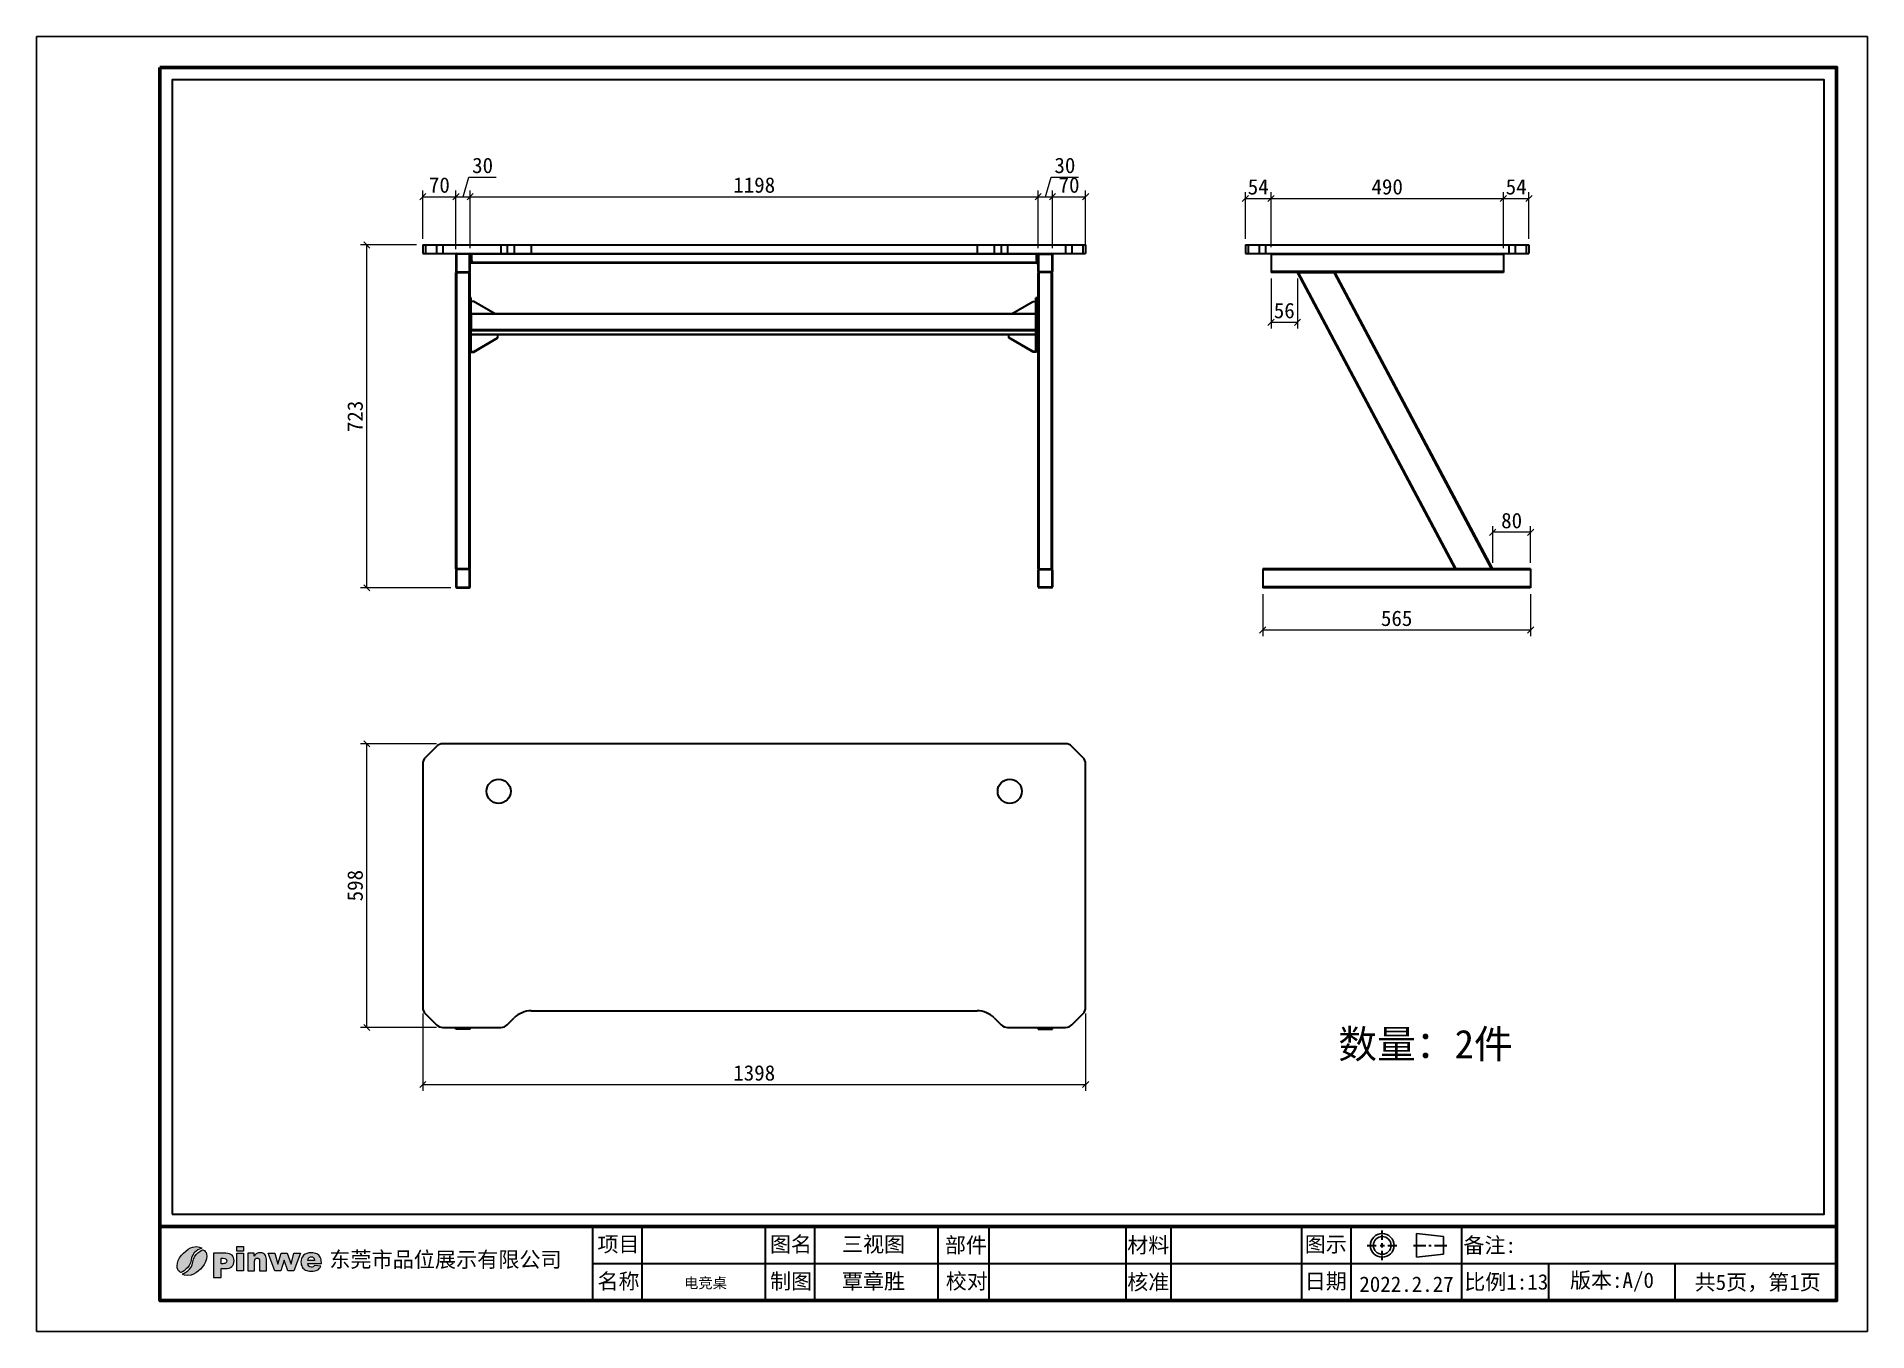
# Model space of a CAD drawing. Header units: inches. Extents: x 21728 to 86065, y -20660 to 1996.
# Drawn here: x 72700 to 76561, y -20660 to -17930 of the extents above; entities that cross this region are included whole.
import ezdxf

# ---------------------------------------------------------------- set-up
doc = ezdxf.new("R2010")
doc.units = ezdxf.units.IN
doc.header["$MEASUREMENT"] = 0
doc.linetypes.add('CENTER2', pattern=[28.575, 19.05, -3.175, 3.175, -3.175])
doc.layers.add('_U+56FE_U+5C42 1', color=7, linetype='Continuous')
doc.layers.add('图框', color=5, linetype='Continuous', lineweight=60)
doc.layers.add('轮廓线', color=7, linetype='Continuous', lineweight=30)
doc.styles.add('ee', font='simfang.ttf')
doc.styles.get("Standard").update_dxf_attribs({"font": 'arial.ttf'})
doc.styles.add('宋体', font='')
doc.styles.add('样式 1', font='')
doc.styles.get('宋体').set_extended_font_data('SimSun')
doc.styles.get('样式 1').set_extended_font_data('SimSun')
doc.dimstyles.new('1-13', dxfattribs={"dimscale": 13, "dimtxt": 2.5, "dimasz": 1, "dimexe": 1, "dimexo": 1, "dimtad": 1, "dimdec": 1, "dimdsep": 46, "dimtxsty": '宋体', "dimblk": 'OBLIQUE', "dimcen": 2.5, "dimclrd": 3, "dimclre": 3, "dimclrt": 256, "dimadec": 0, "dimazin": 0, "dimtfac": 1, "dimtdec": 1, "dimtmove": 1, "dimatfit": 3, "dimfxl": 0, "dimlwd": 9, "dimlwe": 9, "dimarcsym": 0})

msp = doc.modelspace()

# ---------------------------------------------------------------- texts
at = {"color": 7, "lineweight": 15, "insert": (75445.28, -20007.83), "char_height": 60, "width": 627.26, "attachment_point": 4, "style": 'ee'}
msp.add_mtext('\\P数量：2件', dxfattribs=at)
at = {"insert": (73317.56, -20492.44, 4.19), "char_height": 32.6475, "width": 2159.7973, "attachment_point": 1}
msp.add_mtext('{\\fSimSun|b0|i0|c134|p2;东莞市品位展示有限公司}', dxfattribs=at)
at = {"layer": '轮廓线', "attachment_point": 5, "style": '样式 1'}
for s, insert, char_height, width in [('{\\fSimSun|b1|i0|c134|p2;项目}', (73927.49, -20478.34), 32.5, 243.381), ('{\\fSimSun|b1|i0|c134|p2;图名}', (74291.09, -20478.34), 32.5, 243.381), ('{\\fSimSun|b1|i0|c134|p2;三视图}', (74465.28, -20478.34), 32.5, 243.381), ('{\\fSimSun|b1|i0|c134|p2;部件}', (74660.22, -20480.29), 32.5, 243.381), ('{\\fSimSun|b1|i0|c134|p2;材料}', (75044.67, -20480.18), 32.5, 243.381), ('{\\fSimSun|b1|i0|c134|p2;图示}', (75418.96, -20478.34), 32.5, 243.381), ('{\\fSimSun|b1|i0|c134|p2;备注:}', (75764.81, -20480.4), 32.5, 243.381), ('{\\fSimSun|b1|i0|c134|p2;名称}', (73927.42, -20556.34), 32.5, 243.381), ('{\\fSimSun|b1|i0|c134|p2;制图}', (74291.42, -20556.34), 32.5, 243.381), ('{\\fSimSun|b1|i0|c134|p2;覃章胜}', (74465.28, -20556.34), 32.5, 243.381), ('{\\fSimSun|b1|i0|c134|p2;校对}', (74662.07, -20556.34), 32.5, 243.381), ('{\\fSimSun|b1|i0|c134|p2;核准}', (75044.67, -20558.18), 32.5, 243.381), ('{\\fSimSun|b1|i0|c134|p2;日期}', (75418.96, -20556.34), 32.5, 243.381), ('{\\fSimSun|b1|i0|c134|p2;比例1:13}', (75799.66, -20557.79), 32.5, 220.1581), ('{\\fSimSun|b1|i0|c134|p2;版本:A/0}', (76022.56, -20556.34), 32.5, 266.0746), ('{\\fSimSun|b1|i0|c134|p2;共5页，第1页}', (76329.92, -20559.04), 32.5, 373.8129), ('{\\fSimSun|b1|i0|c134|p2;电竞桌}', (74110.88, -20559.54), 22.1, 287.4783), ('{\\fSimSun|b1|i0|c134|p2;2022.2.27}', (75589.22, -20561.06), 32.5, 234)]:
    msp.add_mtext(s, dxfattribs=dict(at, insert=insert, char_height=char_height, width=width))

# ---------------------------------------------------------------- blocks, each defined once
blk = doc.blocks.new('_Oblique')
at = {"color": 0, "linetype": 'ByBlock', "lineweight": -2}
blk.add_line((-0.5, -0.5), (0.5, 0.5), dxfattribs=at)
blk = doc.blocks.new('*D312')
at = {"color": 3, "lineweight": 9, "transparency": 16777216}
for p, q in [((73514.6, -19990.2), (73514.6, -20152.9)), ((74912.6, -19990.2), (74912.6, -20152.9)), ((73514.6, -20139.9), (74912.6, -20139.9))]:
    blk.add_line(p, q, dxfattribs=at)
at = {"layer": 'Defpoints', "color": 0, "transparency": 16777216}
for p in [(73514.6, -19977.2), (74912.6, -19977.2), (74912.6, -20139.9)]:
    blk.add_point(p, dxfattribs=at)
at = {"color": 3, "lineweight": 9, "transparency": 16777216, "xscale": 13, "yscale": 13, "zscale": 13, "rotation": 180}
blk.add_blockref('_Oblique', (73514.6, -20139.9), dxfattribs=at)
at = {"color": 3, "lineweight": 9, "transparency": 16777216, "xscale": 13, "yscale": 13, "zscale": 13}
blk.add_blockref('_Oblique', (74912.6, -20139.9), dxfattribs=at)
at = {"transparency": 16777216, "insert": (74213.6, -20115.6), "char_height": 32.5, "attachment_point": 5, "style": '宋体'}
blk.add_mtext('1398', dxfattribs=at)
blk = doc.blocks.new('*D313')
at = {"color": 3, "lineweight": 9, "transparency": 16777216}
for p, q in [((73543.8, -19421.5), (73383.5, -19421.5)), ((73396.5, -20019.5), (73396.5, -19421.5)), ((73543.8, -20019.5), (73383.5, -20019.5))]:
    blk.add_line(p, q, dxfattribs=at)
at = {"layer": 'Defpoints', "color": 0, "transparency": 16777216}
for p in [(73396.5, -19421.5), (73556.8, -19421.5), (73556.8, -20019.5)]:
    blk.add_point(p, dxfattribs=at)
at = {"color": 3, "lineweight": 9, "transparency": 16777216, "xscale": 13, "yscale": 13, "zscale": 13}
for p, rotation in [((73396.5, -19421.5), 90), ((73396.5, -20019.5), 270)]:
    blk.add_blockref('_Oblique', p, dxfattribs=dict(at, rotation=rotation))
at = {"transparency": 16777216, "insert": (73372.1, -19720.5), "char_height": 32.5, "attachment_point": 5, "rotation": 90, "style": '宋体'}
blk.add_mtext('598', dxfattribs=at)
blk = doc.blocks.new('*D314')
at = {"color": 3, "lineweight": 9, "transparency": 16777216}
for p, q in [((73501.6, -18369.7), (73383.5, -18369.7)), ((73396.5, -19092.7), (73396.5, -18369.7)), ((73573.6, -19092.7), (73383.5, -19092.7))]:
    blk.add_line(p, q, dxfattribs=at)
at = {"layer": 'Defpoints', "color": 0, "transparency": 16777216}
for p in [(73396.5, -18369.7), (73514.6, -18369.7), (73586.6, -19092.7)]:
    blk.add_point(p, dxfattribs=at)
at = {"color": 3, "lineweight": 9, "transparency": 16777216, "xscale": 13, "yscale": 13, "zscale": 13}
for p, rotation in [((73396.5, -18369.7), 90), ((73396.5, -19092.7), 270)]:
    blk.add_blockref('_Oblique', p, dxfattribs=dict(at, rotation=rotation))
at = {"transparency": 16777216, "insert": (73372.1, -18731.2), "char_height": 32.5, "attachment_point": 5, "rotation": 90, "style": '宋体'}
blk.add_mtext('723', dxfattribs=at)
blk = doc.blocks.new('*D315')
at = {"color": 3, "lineweight": 9, "transparency": 16777216}
for p, q in [((75303.5, -18440.6), (75303.5, -18545.6)), ((75359.5, -18440.6), (75359.5, -18545.6)), ((75303.5, -18532.6), (75359.5, -18532.6))]:
    blk.add_line(p, q, dxfattribs=at)
at = {"layer": 'Defpoints', "color": 0, "transparency": 16777216}
for p in [(75303.5, -18427.6), (75359.5, -18427.6), (75359.5, -18532.6)]:
    blk.add_point(p, dxfattribs=at)
at = {"color": 3, "lineweight": 9, "transparency": 16777216, "xscale": 13, "yscale": 13, "zscale": 13, "rotation": 180}
blk.add_blockref('_Oblique', (75303.5, -18532.6), dxfattribs=at)
at = {"color": 3, "lineweight": 9, "transparency": 16777216, "xscale": 13, "yscale": 13, "zscale": 13}
blk.add_blockref('_Oblique', (75359.5, -18532.6), dxfattribs=at)
at = {"transparency": 16777216, "insert": (75331.5, -18508.2), "char_height": 32.5, "attachment_point": 5, "style": '宋体'}
blk.add_mtext('56', dxfattribs=at)
blk = doc.blocks.new('*D316')
at = {"color": 3, "lineweight": 9, "transparency": 16777216}
for p, q in [((75771, -19039.7), (75771, -18962.4)), ((75851, -18975.4), (75771, -18975.4)), ((75851, -19039.7), (75851, -18962.4))]:
    blk.add_line(p, q, dxfattribs=at)
at = {"layer": 'Defpoints', "color": 0, "transparency": 16777216}
for p in [(75771, -18975.4), (75771, -19052.7), (75851, -19052.7)]:
    blk.add_point(p, dxfattribs=at)
at = {"color": 3, "lineweight": 9, "transparency": 16777216, "xscale": 13, "yscale": 13, "zscale": 13, "rotation": 180}
blk.add_blockref('_Oblique', (75771, -18975.4), dxfattribs=at)
at = {"color": 3, "lineweight": 9, "transparency": 16777216, "xscale": 13, "yscale": 13, "zscale": 13}
blk.add_blockref('_Oblique', (75851, -18975.4), dxfattribs=at)
at = {"transparency": 16777216, "insert": (75811, -18951), "char_height": 32.5, "attachment_point": 5, "style": '宋体'}
blk.add_mtext('80', dxfattribs=at)
blk = doc.blocks.new('*D317')
at = {"color": 3, "lineweight": 9, "transparency": 16777216}
for p, q in [((75286, -19105.7), (75286, -19194.4)), ((75851, -19105.7), (75851, -19194.4)), ((75286, -19181.4), (75851, -19181.4))]:
    blk.add_line(p, q, dxfattribs=at)
at = {"layer": 'Defpoints', "color": 0, "transparency": 16777216}
for p in [(75286, -19092.7), (75851, -19092.7), (75851, -19181.4)]:
    blk.add_point(p, dxfattribs=at)
at = {"color": 3, "lineweight": 9, "transparency": 16777216, "xscale": 13, "yscale": 13, "zscale": 13, "rotation": 180}
blk.add_blockref('_Oblique', (75286, -19181.4), dxfattribs=at)
at = {"color": 3, "lineweight": 9, "transparency": 16777216, "xscale": 13, "yscale": 13, "zscale": 13}
blk.add_blockref('_Oblique', (75851, -19181.4), dxfattribs=at)
at = {"transparency": 16777216, "insert": (75568.5, -19157), "char_height": 32.5, "attachment_point": 5, "style": '宋体'}
blk.add_mtext('565', dxfattribs=at)
blk = doc.blocks.new('*D318')
at = {"color": 3, "lineweight": 9, "transparency": 16777216}
for p, q in [((75249.5, -18356.6), (75249.5, -18258.6)), ((75303.5, -18374.6), (75303.5, -18258.6)), ((75249.5, -18271.6), (75303.5, -18271.6))]:
    blk.add_line(p, q, dxfattribs=at)
at = {"layer": 'Defpoints', "color": 0, "transparency": 16777216}
for p in [(75303.5, -18271.6), (75249.5, -18369.6), (75303.5, -18387.6)]:
    blk.add_point(p, dxfattribs=at)
at = {"color": 3, "lineweight": 9, "transparency": 16777216, "xscale": 13, "yscale": 13, "zscale": 13, "rotation": 180}
blk.add_blockref('_Oblique', (75249.5, -18271.6), dxfattribs=at)
at = {"color": 3, "lineweight": 9, "transparency": 16777216, "xscale": 13, "yscale": 13, "zscale": 13}
blk.add_blockref('_Oblique', (75303.5, -18271.6), dxfattribs=at)
at = {"transparency": 16777216, "insert": (75276.5, -18247.2), "char_height": 32.5, "attachment_point": 5, "style": '宋体'}
blk.add_mtext('54', dxfattribs=at)
blk = doc.blocks.new('*D323')
at = {"color": 3, "lineweight": 9, "transparency": 16777216}
for p, q in [((75303.5, -18374.6), (75303.5, -18258.6)), ((75793.5, -18376.6), (75793.5, -18258.6)), ((75303.5, -18271.6), (75793.5, -18271.6))]:
    blk.add_line(p, q, dxfattribs=at)
at = {"layer": 'Defpoints', "color": 0, "transparency": 16777216}
for p in [(75793.5, -18271.6), (75303.5, -18387.6), (75793.5, -18389.6)]:
    blk.add_point(p, dxfattribs=at)
at = {"color": 3, "lineweight": 9, "transparency": 16777216, "xscale": 13, "yscale": 13, "zscale": 13, "rotation": 180}
blk.add_blockref('_Oblique', (75303.5, -18271.6), dxfattribs=at)
at = {"color": 3, "lineweight": 9, "transparency": 16777216, "xscale": 13, "yscale": 13, "zscale": 13}
blk.add_blockref('_Oblique', (75793.5, -18271.6), dxfattribs=at)
at = {"transparency": 16777216, "insert": (75548.5, -18247.2), "char_height": 32.5, "attachment_point": 5, "style": '宋体'}
blk.add_mtext('490', dxfattribs=at)
blk = doc.blocks.new('*D324')
at = {"color": 3, "lineweight": 9, "transparency": 16777216}
for p, q in [((75793.5, -18376.6), (75793.5, -18258.6)), ((75847.5, -18356.6), (75847.5, -18258.6)), ((75793.5, -18271.6), (75847.5, -18271.6))]:
    blk.add_line(p, q, dxfattribs=at)
at = {"layer": 'Defpoints', "color": 0, "transparency": 16777216}
for p in [(75847.5, -18271.6), (75847.5, -18369.6), (75793.5, -18389.6)]:
    blk.add_point(p, dxfattribs=at)
at = {"color": 3, "lineweight": 9, "transparency": 16777216, "xscale": 13, "yscale": 13, "zscale": 13, "rotation": 180}
blk.add_blockref('_Oblique', (75793.5, -18271.6), dxfattribs=at)
at = {"color": 3, "lineweight": 9, "transparency": 16777216, "xscale": 13, "yscale": 13, "zscale": 13}
blk.add_blockref('_Oblique', (75847.5, -18271.6), dxfattribs=at)
at = {"transparency": 16777216, "insert": (75820.5, -18247.2), "char_height": 32.5, "attachment_point": 5, "style": '宋体'}
blk.add_mtext('54', dxfattribs=at)
blk = doc.blocks.new('*D325')
at = {"color": 3, "lineweight": 9, "transparency": 16777216}
for p, q in [((73514.6, -18356.7), (73514.6, -18254.9)), ((73584.6, -18378.8), (73584.6, -18254.9)), ((73514.6, -18267.9), (73584.6, -18267.9))]:
    blk.add_line(p, q, dxfattribs=at)
at = {"layer": 'Defpoints', "color": 0, "transparency": 16777216}
for p in [(73584.6, -18267.9), (73514.6, -18369.7), (73584.6, -18391.8)]:
    blk.add_point(p, dxfattribs=at)
at = {"color": 3, "lineweight": 9, "transparency": 16777216, "xscale": 13, "yscale": 13, "zscale": 13, "rotation": 180}
blk.add_blockref('_Oblique', (73514.6, -18267.9), dxfattribs=at)
at = {"color": 3, "lineweight": 9, "transparency": 16777216, "xscale": 13, "yscale": 13, "zscale": 13}
blk.add_blockref('_Oblique', (73584.6, -18267.9), dxfattribs=at)
at = {"transparency": 16777216, "insert": (73549.6, -18243.5), "char_height": 32.5, "attachment_point": 5, "style": '宋体'}
blk.add_mtext('70', dxfattribs=at)
blk = doc.blocks.new('*D319')
at = {"color": 3, "lineweight": 9, "transparency": 16777216}
for p, q in [((73584.6, -18378.8), (73584.6, -18254.9)), ((73599.6, -18267.9), (73612, -18226.5)), ((73612, -18226.5), (73669.6, -18226.5)), ((73614.6, -18376.7), (73614.6, -18254.9)), ((73584.6, -18267.9), (73614.6, -18267.9))]:
    blk.add_line(p, q, dxfattribs=at)
at = {"layer": 'Defpoints', "color": 0, "transparency": 16777216}
for p in [(73614.6, -18267.9), (73584.6, -18391.8), (73614.6, -18389.7)]:
    blk.add_point(p, dxfattribs=at)
at = {"color": 3, "lineweight": 9, "transparency": 16777216, "xscale": 13, "yscale": 13, "zscale": 13, "rotation": 180}
blk.add_blockref('_Oblique', (73584.6, -18267.9), dxfattribs=at)
at = {"color": 3, "lineweight": 9, "transparency": 16777216, "xscale": 13, "yscale": 13, "zscale": 13}
blk.add_blockref('_Oblique', (73614.6, -18267.9), dxfattribs=at)
at = {"transparency": 16777216, "insert": (73640.8, -18202.1), "char_height": 32.5, "attachment_point": 5, "style": '宋体'}
blk.add_mtext('30', dxfattribs=at)
blk = doc.blocks.new('*D320')
at = {"color": 3, "lineweight": 9, "transparency": 16777216}
for p, q in [((73614.6, -18376.7), (73614.6, -18254.9)), ((74812.6, -18376.5), (74812.6, -18254.9)), ((73614.6, -18267.9), (74812.6, -18267.9))]:
    blk.add_line(p, q, dxfattribs=at)
at = {"layer": 'Defpoints', "color": 0, "transparency": 16777216}
for p in [(74812.6, -18267.9), (73614.6, -18389.7), (74812.6, -18389.5)]:
    blk.add_point(p, dxfattribs=at)
at = {"color": 3, "lineweight": 9, "transparency": 16777216, "xscale": 13, "yscale": 13, "zscale": 13, "rotation": 180}
blk.add_blockref('_Oblique', (73614.6, -18267.9), dxfattribs=at)
at = {"color": 3, "lineweight": 9, "transparency": 16777216, "xscale": 13, "yscale": 13, "zscale": 13}
blk.add_blockref('_Oblique', (74812.6, -18267.9), dxfattribs=at)
at = {"transparency": 16777216, "insert": (74213.6, -18243.5), "char_height": 32.5, "attachment_point": 5, "style": '宋体'}
blk.add_mtext('1198', dxfattribs=at)
blk = doc.blocks.new('*D321')
at = {"color": 3, "lineweight": 9, "transparency": 16777216}
for p, q in [((74812.6, -18376.5), (74812.6, -18254.9)), ((74827.6, -18267.9), (74840, -18226.5)), ((74840, -18226.5), (74897.6, -18226.5)), ((74842.6, -18376.7), (74842.6, -18254.9)), ((74812.6, -18267.9), (74842.6, -18267.9))]:
    blk.add_line(p, q, dxfattribs=at)
at = {"layer": 'Defpoints', "color": 0, "transparency": 16777216}
for p in [(74842.6, -18267.9), (74812.6, -18389.5), (74842.6, -18389.7)]:
    blk.add_point(p, dxfattribs=at)
at = {"color": 3, "lineweight": 9, "transparency": 16777216, "xscale": 13, "yscale": 13, "zscale": 13, "rotation": 180}
blk.add_blockref('_Oblique', (74812.6, -18267.9), dxfattribs=at)
at = {"color": 3, "lineweight": 9, "transparency": 16777216, "xscale": 13, "yscale": 13, "zscale": 13}
blk.add_blockref('_Oblique', (74842.6, -18267.9), dxfattribs=at)
at = {"transparency": 16777216, "insert": (74868.8, -18202.1), "char_height": 32.5, "attachment_point": 5, "style": '宋体'}
blk.add_mtext('30', dxfattribs=at)
blk = doc.blocks.new('*D322')
at = {"color": 3, "lineweight": 9, "transparency": 16777216}
for p, q in [((74842.6, -18376.7), (74842.6, -18254.9)), ((74912.6, -18374.7), (74912.6, -18254.9)), ((74842.6, -18267.9), (74912.6, -18267.9))]:
    blk.add_line(p, q, dxfattribs=at)
at = {"layer": 'Defpoints', "color": 0, "transparency": 16777216}
for p in [(74912.6, -18267.9), (74842.6, -18389.7), (74912.6, -18387.7)]:
    blk.add_point(p, dxfattribs=at)
at = {"color": 3, "lineweight": 9, "transparency": 16777216, "xscale": 13, "yscale": 13, "zscale": 13, "rotation": 180}
blk.add_blockref('_Oblique', (74842.6, -18267.9), dxfattribs=at)
at = {"color": 3, "lineweight": 9, "transparency": 16777216, "xscale": 13, "yscale": 13, "zscale": 13}
blk.add_blockref('_Oblique', (74912.6, -18267.9), dxfattribs=at)
at = {"transparency": 16777216, "insert": (74877.6, -18243.5), "char_height": 32.5, "attachment_point": 5, "style": '宋体'}
blk.add_mtext('70', dxfattribs=at)

# ---------------------------------------------------------------- dimensions: what is measured, and where the dimension line sits
at = {"color": 1}
for base, p1, p2, picture, middle in [((73614.56, -18267.9), (73584.56, -18391.81), (73614.56, -18389.7), '*D319', (73620.11, -18202.09)), ((74842.56, -18267.9), (74812.56, -18389.54), (74842.56, -18389.7), '*D321', (74848.12, -18202.09)), ((73584.56, -18267.9), (73514.56, -18369.7), (73584.56, -18391.81), '*D325', (73549.56, -18243.52)), ((74812.56, -18267.9), (73614.56, -18389.7), (74812.56, -18389.54), '*D320', (74213.56, -18243.52)), ((74912.56, -18267.9), (74842.56, -18389.7), (74912.56, -18387.7), '*D322', (74877.56, -18243.52)), ((75793.53, -18271.59), (75303.53, -18387.6), (75793.53, -18389.6), '*D323', (75548.53, -18247.22)), ((75771, -18975.38), (75851, -19052.71), (75771, -19052.71), '*D316', (75811, -18951)), ((75851, -19181.39), (75286, -19092.71), (75851, -19092.71), '*D317', (75568.5, -19157.01)), ((74912.56, -20139.93), (73514.56, -19977.18), (74912.56, -19977.18), '*D312', (74213.56, -20115.55))]:
    dim = msp.add_linear_dim(base=base, p1=p1, p2=p2, dimstyle='1-13', dxfattribs=at)
    dim.commit()
    dim.dimension.update_dxf_attribs({"geometry": picture, "text_midpoint": middle})
for base, p1, p2, picture, middle in [((75303.53, -18271.59), (75249.53, -18369.6), (75303.53, -18387.6), '*D318', (75276.53, -18271.59)), ((75847.53, -18271.59), (75793.53, -18389.6), (75847.53, -18369.6), '*D324', (75820.53, -18271.59)), ((75359.53, -18532.56), (75303.53, -18427.6), (75359.53, -18427.6), '*D315', (75331.53, -18532.56))]:
    dim = msp.add_linear_dim(base=base, p1=p1, p2=p2, dimstyle='1-13', dxfattribs=at)
    dim.commit()
    dim.dimension.update_dxf_attribs({"geometry": picture, "text_midpoint": middle, "dimtype": 160})
for base, p1, p2, picture, middle in [((73396.45, -18369.7), (73586.56, -19092.71), (73514.56, -18369.7), '*D314', (73372.08, -18731.21)), ((73396.45, -19421.46), (73556.84, -20019.46), (73556.84, -19421.46), '*D313', (73372.08, -19720.46))]:
    dim = msp.add_linear_dim(base=base, p1=p1, p2=p2, angle=90, dimstyle='1-13', dxfattribs=at)
    dim.commit()
    dim.dimension.update_dxf_attribs({"geometry": picture, "text_midpoint": middle})

# ---------------------------------------------------------------- hatches: boundary and pattern name
h = msp.add_hatch(color=256)
h.dxf.hatch_style = 1
edge = h.paths.add_edge_path()
edge.add_spline(control_points=[(73300.75, -20517.55), (73300.75, -20517.55), (73272.19, -20517.55), (73272.19, -20517.55), (73272.45, -20519.83), (73273.06, -20521.53), (73274.05, -20522.65), (73275.42, -20524.26), (73277.23, -20525.06), (73279.44, -20525.06), (73280.85, -20525.06), (73282.19, -20524.72), (73283.44, -20524.02), (73284.21, -20523.58), (73285.05, -20522.81), (73285.93, -20521.7), (73285.93, -20521.7), (73299.96, -20522.99), (73299.96, -20522.99), (73297.81, -20526.71), (73295.22, -20529.39), (73292.19, -20531), (73289.16, -20532.62), (73284.81, -20533.43), (73279.15, -20533.43), (73274.22, -20533.43), (73270.35, -20532.74), (73267.53, -20531.35), (73264.71, -20529.96), (73262.38, -20527.76), (73260.52, -20524.74), (73258.67, -20521.71), (73257.74, -20518.16), (73257.74, -20514.08), (73257.74, -20508.27), (73259.6, -20503.56), (73263.32, -20499.97), (73267.03, -20496.38), (73272.17, -20494.58), (73278.72, -20494.58), (73284.04, -20494.58), (73288.22, -20495.39), (73291.3, -20497), (73294.38, -20498.61), (73296.73, -20500.93), (73298.34, -20504), (73299.95, -20507.05), (73300.75, -20511.03), (73300.75, -20515.94), (73300.75, -20515.94), (73300.75, -20517.55), (73300.75, -20517.55)], knot_values=[0, 0, 0, 0, 1, 1, 1, 2, 2, 2, 3, 3, 3, 4, 4, 4, 5, 5, 5, 6, 6, 6, 7, 7, 7, 8, 8, 8, 9, 9, 9, 10, 10, 10, 11, 11, 11, 12, 12, 12, 13, 13, 13, 14, 14, 14, 15, 15, 15, 16, 16, 16, 17, 17, 17, 17], degree=3, periodic=0)
edge = h.paths.add_edge_path(flags=16)
edge.add_spline(control_points=[(73286.29, -20510.75), (73286.02, -20507.98), (73285.26, -20506), (73284.06, -20504.81), (73282.85, -20503.62), (73281.28, -20503.02), (73279.31, -20503.02), (73277.05, -20503.02), (73275.23, -20503.93), (73273.87, -20505.73), (73273.02, -20506.85), (73272.47, -20508.52), (73272.23, -20510.75), (73272.23, -20510.75), (73286.29, -20510.75), (73286.29, -20510.75)], knot_values=[0, 0, 0, 0, 1, 1, 1, 2, 2, 2, 3, 3, 3, 4, 4, 4, 5, 5, 5, 5], degree=3, periodic=0)
h.paths.add_polyline_path([(73188.88, -20495.43), (73202.63, -20495.43), (73208.6, -20518.75), (73216.19, -20495.43), (73228.93, -20495.43), (73236.78, -20518.79), (73242.76, -20495.43), (73256.43, -20495.43), (73242.78, -20532.58), (73230.13, -20532.58), (73222.62, -20510.22), (73215.35, -20532.58), (73202.64, -20532.58)])
edge = h.paths.add_edge_path()
edge.add_spline(control_points=[(73145.54, -20495.43), (73145.54, -20495.43), (73158.8, -20495.43), (73158.8, -20495.43), (73158.8, -20495.43), (73158.8, -20501.48), (73158.8, -20501.48), (73160.78, -20499), (73162.78, -20497.24), (73164.8, -20496.17), (73166.83, -20495.11), (73169.29, -20494.58), (73172.2, -20494.58), (73176.13, -20494.58), (73179.2, -20495.74), (73181.43, -20498.09), (73183.65, -20500.43), (73184.76, -20504.06), (73184.76, -20508.96), (73184.76, -20508.96), (73184.76, -20532.58), (73184.76, -20532.58), (73184.76, -20532.58), (73170.44, -20532.58), (73170.44, -20532.58), (73170.44, -20532.58), (73170.44, -20512.14), (73170.44, -20512.14), (73170.44, -20509.81), (73170.01, -20508.16), (73169.16, -20507.19), (73168.3, -20506.23), (73167.09, -20505.74), (73165.54, -20505.74), (73163.84, -20505.74), (73162.44, -20506.4), (73161.38, -20507.7), (73160.32, -20509.01), (73159.78, -20511.34), (73159.78, -20514.73), (73159.78, -20514.73), (73159.78, -20532.58), (73159.78, -20532.58), (73159.78, -20532.58), (73145.54, -20532.58), (73145.54, -20532.58), (73145.54, -20532.58), (73145.54, -20495.43), (73145.54, -20495.43)], knot_values=[0, 0, 0, 0, 1, 1, 1, 2, 2, 2, 3, 3, 3, 4, 4, 4, 5, 5, 5, 6, 6, 6, 7, 7, 7, 8, 8, 8, 9, 9, 9, 10, 10, 10, 11, 11, 11, 12, 12, 12, 13, 13, 13, 14, 14, 14, 15, 15, 15, 16, 16, 16, 16], degree=3, periodic=0)
h.paths.add_polyline_path([(73122.46, -20481.34), (73136.7, -20481.34), (73136.7, -20491), (73122.46, -20491)])
h.paths.add_polyline_path([(73122.46, -20495.43), (73136.7, -20495.43), (73136.7, -20532.58), (73122.46, -20532.58)])
edge = h.paths.add_edge_path()
edge.add_spline(control_points=[(73073.26, -20495.69), (73073.26, -20495.69), (73099.6, -20495.69), (73099.6, -20495.69), (73105.33, -20495.69), (73109.63, -20497.05), (73112.49, -20499.78), (73115.34, -20502.51), (73116.77, -20506.4), (73116.77, -20511.44), (73116.77, -20516.62), (73115.21, -20520.68), (73112.1, -20523.59), (73108.98, -20526.51), (73104.22, -20527.96), (73097.83, -20527.96), (73097.83, -20527.96), (73089.15, -20527.96), (73089.15, -20527.96), (73089.15, -20527.96), (73089.15, -20546.93), (73089.15, -20546.93), (73089.15, -20546.93), (73073.26, -20546.93), (73073.26, -20546.93), (73073.26, -20546.93), (73073.26, -20495.69), (73073.26, -20495.69)], knot_values=[0, 0, 0, 0, 1, 1, 1, 2, 2, 2, 3, 3, 3, 4, 4, 4, 5, 5, 5, 6, 6, 6, 7, 7, 7, 8, 8, 8, 9, 9, 9, 9], degree=3, periodic=0)
edge = h.paths.add_edge_path(flags=16)
edge.add_spline(control_points=[(73089.15, -20517.59), (73089.15, -20517.59), (73093.05, -20517.59), (73093.05, -20517.59), (73096.13, -20517.59), (73098.29, -20517.05), (73099.53, -20515.99), (73100.77, -20514.93), (73101.39, -20513.57), (73101.39, -20511.91), (73101.39, -20510.3), (73100.85, -20508.94), (73099.76, -20507.82), (73098.69, -20506.7), (73096.66, -20506.14), (73093.68, -20506.14), (73093.68, -20506.14), (73089.15, -20506.14), (73089.15, -20506.14), (73089.15, -20506.14), (73089.15, -20517.59), (73089.15, -20517.59)], knot_values=[0, 0, 0, 0, 1, 1, 1, 2, 2, 2, 3, 3, 3, 4, 4, 4, 5, 5, 5, 6, 6, 6, 7, 7, 7, 7], degree=3, periodic=0)
edge = h.paths.add_edge_path()
edge.add_spline(control_points=[(73006.98, -20539.23), (73006.98, -20539.23), (73014.04, -20545.31), (73026.19, -20541.66), (73038.33, -20538.02), (73055.13, -20523.39), (73058.55, -20507.49), (73061.97, -20491.59), (73050.59, -20488.12), (73050.59, -20488.12), (73050.59, -20488.12), (73030.71, -20497.39), (73029.72, -20514.06), (73028.73, -20530.73), (73010.07, -20539.01), (73006.98, -20539.23)], knot_values=[0, 0, 0, 0, 1, 1, 1, 2, 2, 2, 3, 3, 3, 4, 4, 4, 5, 5, 5, 5], degree=3, periodic=0)
edge = h.paths.add_edge_path()
edge.add_spline(control_points=[(73048.6, -20485.09), (73048.6, -20485.09), (73041.53, -20479.02), (73029.39, -20482.66), (73017.25, -20486.3), (73000.45, -20500.93), (72997.03, -20516.83), (72993.6, -20532.73), (73004.99, -20536.2), (73004.99, -20536.2), (73004.99, -20536.2), (73024.86, -20526.93), (73025.86, -20510.26), (73026.85, -20493.59), (73045.51, -20485.31), (73048.6, -20485.09)], knot_values=[0, 0, 0, 0, 1, 1, 1, 2, 2, 2, 3, 3, 3, 4, 4, 4, 5, 5, 5, 5], degree=3, periodic=0)

# ---------------------------------------------------------------- linework, layer by layer
at = {"color": 7, "linetype": 'Continuous', "lineweight": 35}
for p, q in [((73514.56, -18369.7), (73514.56, -18387.7)), ((73514.56, -18369.7), (73520.12, -18369.7)), ((73520.12, -18369.7), (73520.12, -18387.7)), ((73520.12, -18369.7), (73543.41, -18369.7)), ((73543.41, -18369.7), (73543.41, -18387.7)), ((73543.41, -18369.7), (73556.84, -18369.7)), ((73556.84, -18369.7), (73556.84, -18387.7)), ((73556.84, -18369.7), (73679.41, -18369.7)), ((73679.41, -18369.7), (73679.41, -18387.7)), ((73679.41, -18369.7), (73692.85, -18369.7)), ((73692.85, -18369.7), (73692.85, -18387.7)), ((73692.85, -18369.7), (73707.35, -18369.7)), ((73707.35, -18369.7), (73707.35, -18387.7)), ((73707.35, -18369.7), (73743.41, -18369.7)), ((73743.41, -18369.7), (73743.41, -18387.7)), ((73743.41, -18369.7), (74683.7, -18369.7)), ((74683.7, -18369.7), (74683.7, -18387.7)), ((74683.7, -18369.7), (74719.77, -18369.7)), ((74719.77, -18369.7), (74719.77, -18387.7)), ((74719.77, -18369.7), (74734.26, -18369.7)), ((74734.26, -18369.7), (74734.26, -18387.7)), ((74734.26, -18369.7), (74747.7, -18369.7)), ((74747.7, -18369.7), (74747.7, -18387.7)), ((74747.7, -18369.7), (74870.27, -18369.7)), ((74870.27, -18369.7), (74870.27, -18387.7)), ((74870.27, -18369.7), (74883.71, -18369.7)), ((74883.71, -18369.7), (74883.71, -18387.7)), ((74883.71, -18369.7), (74906.99, -18369.7)), ((74906.99, -18369.7), (74906.99, -18387.7)), ((74906.99, -18369.7), (74912.56, -18369.7)), ((74912.56, -18369.7), (74912.56, -18387.7)), ((75249.53, -18369.6), (75249.53, -18387.6)), ((75249.53, -18369.6), (75255.09, -18369.6)), ((75255.09, -18369.6), (75255.09, -18387.6)), ((75255.09, -18369.6), (75278.38, -18369.6)), ((75278.38, -18369.6), (75278.38, -18387.6)), ((75278.38, -18369.6), (75291.81, -18369.6)), ((75291.81, -18369.6), (75291.81, -18387.6)), ((75291.81, -18369.6), (75805.25, -18369.6)), ((75805.25, -18369.6), (75805.25, -18387.6)), ((75805.25, -18369.6), (75818.68, -18369.6)), ((75818.68, -18369.6), (75818.68, -18387.6)), ((75818.68, -18369.6), (75841.96, -18369.6)), ((75841.96, -18369.6), (75841.96, -18387.6)), ((75841.96, -18369.6), (75847.53, -18369.6)), ((75847.53, -18369.6), (75847.53, -18387.6)), ((73514.56, -18387.7), (73520.12, -18387.7)), ((73520.12, -18387.7), (73543.41, -18387.7)), ((73543.41, -18387.7), (73556.84, -18387.7)), ((73556.84, -18387.7), (73679.41, -18387.7)), ((73584.56, -18389.7), (73584.56, -18425.7)), ((73585.76, -18389.7), (73585.76, -18425.7)), ((73612.56, -18388.9), (73586.56, -18388.9)), ((73613.36, -18425.7), (73613.36, -18389.7)), ((73614.56, -18425.7), (73614.56, -18389.7)), ((73616.06, -18402.7), (73616.06, -18387.7)), ((73616.06, -18402.7), (73618.06, -18402.7)), ((73616.06, -18407.7), (73616.06, -18402.7)), ((73618.06, -18407.7), (73616.06, -18407.7)), ((73618.06, -18402.7), (73618.06, -18387.7)), ((74809.06, -18389.1), (73618.06, -18389.1)), ((73618.06, -18402.7), (73618.06, -18407.7)), ((74809.06, -18406.3), (73618.06, -18406.3)), ((74809.06, -18407.7), (73618.06, -18407.7)), ((73679.41, -18387.7), (73692.85, -18387.7)), ((73692.85, -18387.7), (73707.35, -18387.7)), ((73707.35, -18387.7), (73743.41, -18387.7)), ((73743.41, -18387.7), (74683.7, -18387.7)), ((74683.7, -18387.7), (74719.77, -18387.7)), ((74719.77, -18387.7), (74734.26, -18387.7)), ((74734.26, -18387.7), (74747.7, -18387.7)), ((74747.7, -18387.7), (74870.27, -18387.7)), ((74809.06, -18402.7), (74809.06, -18387.7)), ((74809.06, -18402.7), (74809.06, -18407.7)), ((74811.06, -18402.7), (74809.06, -18402.7)), ((74809.06, -18407.7), (74811.06, -18407.7)), ((74811.06, -18402.7), (74811.06, -18387.7)), ((74811.06, -18407.7), (74811.06, -18402.7)), ((74812.56, -18425.7), (74812.56, -18389.7)), ((74813.76, -18425.7), (74813.76, -18389.7)), ((74814.56, -18388.9), (74840.56, -18388.9)), ((74841.36, -18389.7), (74841.36, -18425.7)), ((74842.56, -18389.7), (74842.56, -18425.7)), ((74870.27, -18387.7), (74883.71, -18387.7)), ((74883.71, -18387.7), (74906.99, -18387.7)), ((74906.99, -18387.7), (74912.56, -18387.7)), ((75249.53, -18387.6), (75255.09, -18387.6)), ((75255.09, -18387.6), (75278.38, -18387.6)), ((75278.38, -18387.6), (75291.81, -18387.6)), ((75291.81, -18387.6), (75805.25, -18387.6)), ((75303.53, -18387.6), (75303.53, -18389.6)), ((75793.53, -18389.6), (75303.53, -18389.6)), ((75303.53, -18389.6), (75303.53, -18425.6)), ((75793.53, -18387.6), (75793.53, -18389.6)), ((75793.53, -18389.6), (75793.53, -18425.6)), ((75805.25, -18387.6), (75818.68, -18387.6)), ((75818.68, -18387.6), (75841.96, -18387.6)), ((75841.96, -18387.6), (75847.53, -18387.6)), ((73584.56, -19052.71), (73584.56, -18427.7)), ((73586.56, -18427.7), (73584.56, -18427.7)), ((73586.56, -18426.5), (73612.56, -18426.5)), ((73586.56, -19052.71), (73586.56, -18427.7)), ((73586.56, -18427.7), (73612.56, -18427.7)), ((73612.56, -19052.71), (73612.56, -18427.7)), ((73614.56, -18427.7), (73612.56, -18427.7)), ((73614.56, -19052.71), (73614.56, -18427.7)), ((74812.56, -18427.7), (74814.56, -18427.7)), ((74812.56, -19052.71), (74812.56, -18427.7)), ((74840.56, -18426.5), (74814.56, -18426.5)), ((74814.56, -19052.71), (74814.56, -18427.7)), ((74840.56, -18427.7), (74814.56, -18427.7)), ((74840.56, -18427.7), (74842.56, -18427.7)), ((74840.56, -19052.71), (74840.56, -18427.7)), ((74842.56, -19052.71), (74842.56, -18427.7)), ((75793.53, -18425.6), (75303.53, -18425.6)), ((75303.53, -18425.6), (75303.53, -18427.6)), ((75359.53, -18427.6), (75303.53, -18427.6)), ((75691.73, -19052.71), (75359.53, -18427.6)), ((75361.79, -18427.6), (75359.53, -18427.6)), ((75694, -19052.71), (75361.79, -18427.6)), ((75361.79, -18427.6), (75436.54, -18427.6)), ((75768.74, -19052.71), (75436.54, -18427.6)), ((75438.8, -18427.6), (75436.54, -18427.6)), ((75771, -19052.71), (75438.8, -18427.6)), ((75793.53, -18427.6), (75438.8, -18427.6)), ((75793.53, -18425.6), (75793.53, -18427.6)), ((73616.56, -18480.81), (73614.56, -18480.81)), ((73616.56, -18483.46), (73614.56, -18483.46)), ((73616.56, -18483.46), (73616.56, -18480.81)), ((73616.56, -18580.59), (73616.56, -18483.46)), ((73622.56, -18488.52), (73616.76, -18488.52)), ((73667.03, -18514.86), (73622.56, -18488.52)), ((74757.08, -18514.86), (74801.56, -18488.52)), ((74801.56, -18488.52), (74807.36, -18488.52)), ((74809.56, -18480.81), (74807.56, -18480.81)), ((74807.56, -18483.46), (74807.56, -18480.81)), ((74807.56, -18483.46), (74809.56, -18483.46)), ((74807.56, -18580.59), (74807.56, -18483.46)), ((74809.56, -18483.46), (74809.56, -18480.81)), ((74809.56, -18580.59), (74809.56, -18483.46)), ((74807.56, -18514.86), (73616.56, -18514.86)), ((74807.56, -18515.6), (73616.56, -18515.6)), ((73616.56, -18515.6), (73616.56, -18548.45)), ((74807.56, -18515.6), (74807.56, -18548.45)), ((74807.56, -18548.45), (73616.56, -18548.45)), ((74807.56, -18550.34), (73616.56, -18550.34)), ((74807.56, -18558.42), (73616.56, -18558.42)), ((73616.56, -18558.58), (74807.56, -18558.58)), ((73622.56, -18594.49), (73673.26, -18564.47)), ((73622.56, -18595.43), (73673.26, -18565.4)), ((73673.26, -18564.47), (73673.26, -18558.58)), ((73673.26, -18565.4), (73673.26, -18564.47)), ((74750.85, -18564.47), (74750.85, -18558.58)), ((74750.85, -18565.4), (74750.85, -18564.47)), ((74801.56, -18594.49), (74750.85, -18564.47)), ((74801.56, -18595.43), (74750.85, -18565.4)), ((73616.56, -18580.59), (73614.56, -18580.59)), ((73616.56, -18587.36), (73614.56, -18587.36)), ((73616.56, -18594.4), (73614.56, -18594.4)), ((73616.56, -18587.36), (73616.56, -18580.59)), ((73616.56, -18594.4), (73616.56, -18587.36)), ((73616.76, -18594.49), (73616.76, -18595.43)), ((73616.76, -18594.49), (73622.56, -18594.49)), ((73616.76, -18595.43), (73622.56, -18595.43)), ((73622.56, -18595.43), (73622.56, -18594.49)), ((74801.56, -18595.43), (74801.56, -18594.49)), ((74807.36, -18594.49), (74801.56, -18594.49)), ((74807.36, -18595.43), (74801.56, -18595.43)), ((74807.36, -18594.49), (74807.36, -18595.43)), ((74807.56, -18580.59), (74809.56, -18580.59)), ((74807.56, -18587.36), (74807.56, -18580.59)), ((74807.56, -18587.36), (74809.56, -18587.36)), ((74807.56, -18594.4), (74807.56, -18587.36)), ((74807.56, -18594.4), (74809.56, -18594.4)), ((74809.56, -18587.36), (74809.56, -18580.59)), ((74809.56, -18594.4), (74809.56, -18587.36)), ((73584.56, -19052.71), (73586.56, -19052.71)), ((73584.56, -19054.71), (73584.56, -19090.71)), ((73585.76, -19054.71), (73585.76, -19090.71)), ((73612.56, -19052.71), (73586.56, -19052.71)), ((73612.56, -19053.91), (73586.56, -19053.91)), ((73612.56, -19052.71), (73614.56, -19052.71)), ((73613.36, -19090.71), (73613.36, -19054.71)), ((73614.56, -19090.71), (73614.56, -19054.71)), ((74814.56, -19052.71), (74812.56, -19052.71)), ((74812.56, -19090.71), (74812.56, -19054.71)), ((74813.76, -19090.71), (74813.76, -19054.71)), ((74814.56, -19052.71), (74840.56, -19052.71)), ((74814.56, -19053.91), (74840.56, -19053.91)), ((74842.56, -19052.71), (74840.56, -19052.71)), ((74841.36, -19054.71), (74841.36, -19090.71)), ((74842.56, -19054.71), (74842.56, -19090.71)), ((75691.73, -19052.71), (75286, -19052.71)), ((75286, -19052.71), (75286, -19054.71)), ((75851, -19054.71), (75286, -19054.71)), ((75286, -19054.71), (75286, -19090.71)), ((75691.73, -19052.71), (75694, -19052.71)), ((75768.74, -19052.71), (75694, -19052.71)), ((75768.74, -19052.71), (75771, -19052.71)), ((75851, -19052.71), (75771, -19052.71)), ((75851, -19052.71), (75851, -19054.71)), ((75851, -19054.71), (75851, -19090.71)), ((73586.56, -19091.51), (73612.56, -19091.51)), ((73586.56, -19092.71), (73612.56, -19092.71)), ((74840.56, -19091.51), (74814.56, -19091.51)), ((74840.56, -19092.71), (74814.56, -19092.71)), ((75851, -19090.71), (75286, -19090.71)), ((75286, -19090.71), (75286, -19092.71)), ((75851, -19092.71), (75286, -19092.71)), ((75851, -19090.71), (75851, -19092.71)), ((73543.41, -19427.03), (73520.12, -19450.31)), ((74870.27, -19421.46), (73556.84, -19421.46)), ((74906.99, -19450.31), (74883.71, -19427.03)), ((73514.56, -19463.75), (73514.56, -19977.18)), ((74912.56, -19977.18), (74912.56, -19463.75)), ((73520.12, -19990.61), (73543.41, -20013.9)), ((73692.85, -20013.9), (73707.35, -19999.4)), ((73743.41, -19984.46), (74683.7, -19984.46)), ((74719.77, -19999.4), (74734.26, -20013.9)), ((74883.71, -20013.9), (74906.99, -19990.61)), ((73556.84, -20019.46), (73679.41, -20019.46)), ((73584.56, -20022.94), (73584.56, -20019.46)), ((73586.56, -20022.94), (73584.56, -20022.94)), ((73612.56, -20022.94), (73586.56, -20022.94)), ((73614.56, -20022.94), (73612.56, -20022.94)), ((73614.56, -20022.94), (73614.56, -20019.46)), ((74747.7, -20019.46), (74870.27, -20019.46)), ((74812.56, -20022.94), (74812.56, -20019.46)), ((74812.56, -20022.94), (74814.56, -20022.94)), ((74814.56, -20022.94), (74840.56, -20022.94)), ((74840.56, -20022.94), (74842.56, -20022.94)), ((74842.56, -20022.94), (74842.56, -20019.46))]:
    msp.add_line(p, q, dxfattribs=at)
at = {"color": 8, "linetype": 'Continuous', "lineweight": 35}
for p, q in [((73616.76, -18514.86), (73616.76, -18488.52)), ((74807.36, -18514.86), (74807.36, -18488.52)), ((73616.76, -18594.49), (73616.76, -18558.58)), ((74807.36, -18594.49), (74807.36, -18558.58)), ((73586.56, -20022.94), (73586.56, -20019.46)), ((73612.56, -20022.94), (73612.56, -20019.46)), ((74814.56, -20022.94), (74814.56, -20019.46)), ((74840.56, -20022.94), (74840.56, -20019.46))]:
    msp.add_line(p, q, dxfattribs=at)
at = {"color": 14, "lineweight": 25}
for p, q in [((75610.27, -20454.07), (75610.27, -20503.99)), ((75667.47, -20460.31), (75610.27, -20454.07)), ((75667.47, -20460.31), (75667.47, -20497.75)), ((75667.47, -20497.75), (75610.27, -20503.99))]:
    msp.add_line(p, q, dxfattribs=at)
at = {"color": 7, "linetype": 'Continuous', "lineweight": 35, "flags": 128}
for points in [[(73616.76, -18488.52), (73616.72, -18488.52), (73616.68, -18488.52), (73616.65, -18488.51), (73616.62, -18488.5), (73616.59, -18488.48), (73616.57, -18488.47), (73616.56, -18488.45), (73616.56, -18488.43)], [(74807.36, -18488.52), (74807.4, -18488.52), (74807.43, -18488.52), (74807.47, -18488.51), (74807.5, -18488.5), (74807.52, -18488.48), (74807.54, -18488.47), (74807.55, -18488.45), (74807.56, -18488.43)], [(73614.56, -18594.4), (73614.6, -18594.6), (73614.72, -18594.79), (73614.93, -18594.97), (73615.2, -18595.13), (73615.53, -18595.25), (73615.91, -18595.35), (73616.33, -18595.41), (73616.76, -18595.43)], [(73616.56, -18594.4), (73616.56, -18594.41), (73616.57, -18594.43), (73616.59, -18594.45), (73616.62, -18594.46), (73616.65, -18594.47), (73616.68, -18594.48), (73616.72, -18594.49), (73616.76, -18594.49)], [(74807.56, -18594.4), (74807.55, -18594.41), (74807.54, -18594.43), (74807.52, -18594.45), (74807.5, -18594.46), (74807.47, -18594.47), (74807.43, -18594.48), (74807.4, -18594.49), (74807.36, -18594.49)], [(74809.56, -18594.4), (74809.51, -18594.6), (74809.39, -18594.79), (74809.19, -18594.97), (74808.91, -18595.13), (74808.58, -18595.25), (74808.2, -18595.35), (74807.79, -18595.41), (74807.36, -18595.43)]]:
    msp.add_lwpolyline(points, dxfattribs=at)
at = {"color": 7, "linetype": 'Continuous', "lineweight": 35}
for centre in [(73674.56, -19521.46), (74752.56, -19521.46)]:
    msp.add_circle(centre, 25.5, dxfattribs=at)
at = {"color": 14, "lineweight": 25}
for radius in [24.96, 18.72]:
    msp.add_circle((75538.03, -20479.03), radius, dxfattribs=at)
at = {"color": 7, "linetype": 'Continuous', "lineweight": 35}
for centre, radius, start, end in [((73586.56, -18389.7), 2, 90, 180), ((73586.56, -18389.7), 0.8, 90, 180), ((73612.56, -18389.7), 2, 0, 90), ((73612.56, -18389.7), 0.8, 0, 90), ((74814.56, -18389.7), 2, 90, 180), ((74814.56, -18389.7), 0.8, 90, 180), ((74840.56, -18389.7), 2, 0, 90), ((74840.56, -18389.7), 0.8, 0, 90), ((73586.56, -18425.7), 2, 180, 270), ((73586.56, -18425.7), 0.8, 180, 270), ((73612.56, -18425.7), 2, 270, 0), ((73612.56, -18425.7), 0.8, 270, 0), ((74814.56, -18425.7), 2, 180, 270), ((74814.56, -18425.7), 0.8, 180, 270), ((74840.56, -18425.7), 2, 270, 0), ((74840.56, -18425.7), 0.8, 270, 0), ((73586.56, -19054.71), 2, 90, 180), ((73586.56, -19054.71), 0.8, 90, 180), ((73612.56, -19054.71), 2, 0, 90), ((73612.56, -19054.71), 0.8, 0, 90), ((74814.56, -19054.71), 2, 90, 180), ((74814.56, -19054.71), 0.8, 90, 180), ((74840.56, -19054.71), 2, 0, 90), ((74840.56, -19054.71), 0.8, 0, 90), ((73586.56, -19090.71), 2, 180, 270), ((73586.56, -19090.71), 0.8, 180, 270), ((73612.56, -19090.71), 2, 270, 0), ((73612.56, -19090.71), 0.8, 270, 0), ((74814.56, -19090.71), 2, 180, 270), ((74814.56, -19090.71), 0.8, 180, 270), ((74840.56, -19090.71), 0.8, 270, 0), ((74840.56, -19090.71), 2, 270, 0), ((73533.56, -19463.75), 19, 135, 180), ((73556.84, -19440.46), 19, 90, 135), ((74870.27, -19440.46), 19, 45, 90), ((74893.56, -19463.75), 19, 0, 45), ((73533.56, -19977.18), 19, 180, 225), ((73743.41, -20035.46), 51, 90, 135), ((74683.7, -20035.46), 51, 45, 90), ((74893.56, -19977.18), 19, 315, 0), ((73556.84, -20000.46), 19, 225, 270), ((73679.41, -20000.46), 19, 270, 315), ((74747.7, -20000.46), 19, 225, 270), ((74870.27, -20000.46), 19, 270, 315)]:
    msp.add_arc(centre, radius, start, end, dxfattribs=at)
at = {"layer": '_U+56FE_U+5C42 1', "lineweight": 0}
for points in [[(73122.46, -20481.34), (73136.7, -20481.34), (73136.7, -20491), (73122.46, -20491), (73122.46, -20481.34)], [(73122.46, -20495.43), (73136.7, -20495.43), (73136.7, -20532.58), (73122.46, -20532.58), (73122.46, -20495.43)], [(73188.88, -20495.43), (73202.63, -20495.43), (73208.6, -20518.75), (73216.19, -20495.43), (73228.93, -20495.43), (73236.78, -20518.79), (73242.76, -20495.43), (73256.43, -20495.43), (73242.78, -20532.58), (73230.13, -20532.58), (73222.62, -20510.22), (73215.35, -20532.58), (73202.64, -20532.58), (73188.88, -20495.43)]]:
    msp.add_lwpolyline(points, dxfattribs=at)
for points, knots in [([(73048.6, -20485.09), (73048.6, -20485.09), (73041.53, -20479.02), (73029.39, -20482.66), (73017.25, -20486.3), (73000.45, -20500.93), (72997.03, -20516.83), (72993.6, -20532.73), (73004.99, -20536.2), (73004.99, -20536.2), (73004.99, -20536.2), (73024.86, -20526.93), (73025.86, -20510.26), (73026.85, -20493.59), (73045.51, -20485.31), (73048.6, -20485.09)], [0, 0, 0, 0, 1, 1, 1, 2, 2, 2, 3, 3, 3, 4, 4, 4, 5, 5, 5, 5]), ([(73006.98, -20539.23), (73006.98, -20539.23), (73014.04, -20545.31), (73026.19, -20541.66), (73038.33, -20538.02), (73055.13, -20523.39), (73058.55, -20507.49), (73061.97, -20491.59), (73050.59, -20488.12), (73050.59, -20488.12), (73050.59, -20488.12), (73030.71, -20497.39), (73029.72, -20514.06), (73028.73, -20530.73), (73010.07, -20539.01), (73006.98, -20539.23)], [0, 0, 0, 0, 1, 1, 1, 2, 2, 2, 3, 3, 3, 4, 4, 4, 5, 5, 5, 5]), ([(73073.26, -20495.69), (73073.26, -20495.69), (73099.6, -20495.69), (73099.6, -20495.69), (73105.33, -20495.69), (73109.63, -20497.05), (73112.49, -20499.78), (73115.34, -20502.51), (73116.77, -20506.4), (73116.77, -20511.44), (73116.77, -20516.62), (73115.21, -20520.68), (73112.1, -20523.59), (73108.98, -20526.51), (73104.22, -20527.96), (73097.83, -20527.96), (73097.83, -20527.96), (73089.15, -20527.96), (73089.15, -20527.96), (73089.15, -20527.96), (73089.15, -20546.93), (73089.15, -20546.93), (73089.15, -20546.93), (73073.26, -20546.93), (73073.26, -20546.93), (73073.26, -20546.93), (73073.26, -20495.69), (73073.26, -20495.69)], [0, 0, 0, 0, 1, 1, 1, 2, 2, 2, 3, 3, 3, 4, 4, 4, 5, 5, 5, 6, 6, 6, 7, 7, 7, 8, 8, 8, 9, 9, 9, 9]), ([(73145.54, -20495.43), (73145.54, -20495.43), (73158.8, -20495.43), (73158.8, -20495.43), (73158.8, -20495.43), (73158.8, -20501.48), (73158.8, -20501.48), (73160.78, -20499), (73162.78, -20497.24), (73164.8, -20496.17), (73166.83, -20495.11), (73169.29, -20494.58), (73172.2, -20494.58), (73176.13, -20494.58), (73179.2, -20495.74), (73181.43, -20498.09), (73183.65, -20500.43), (73184.76, -20504.06), (73184.76, -20508.96), (73184.76, -20508.96), (73184.76, -20532.58), (73184.76, -20532.58), (73184.76, -20532.58), (73170.44, -20532.58), (73170.44, -20532.58), (73170.44, -20532.58), (73170.44, -20512.14), (73170.44, -20512.14), (73170.44, -20509.81), (73170.01, -20508.16), (73169.16, -20507.19), (73168.3, -20506.23), (73167.09, -20505.74), (73165.54, -20505.74), (73163.84, -20505.74), (73162.44, -20506.4), (73161.38, -20507.7), (73160.32, -20509.01), (73159.78, -20511.34), (73159.78, -20514.73), (73159.78, -20514.73), (73159.78, -20532.58), (73159.78, -20532.58), (73159.78, -20532.58), (73145.54, -20532.58), (73145.54, -20532.58), (73145.54, -20532.58), (73145.54, -20495.43), (73145.54, -20495.43)], [0, 0, 0, 0, 1, 1, 1, 2, 2, 2, 3, 3, 3, 4, 4, 4, 5, 5, 5, 6, 6, 6, 7, 7, 7, 8, 8, 8, 9, 9, 9, 10, 10, 10, 11, 11, 11, 12, 12, 12, 13, 13, 13, 14, 14, 14, 15, 15, 15, 16, 16, 16, 16]), ([(73300.75, -20517.55), (73300.75, -20517.55), (73272.19, -20517.55), (73272.19, -20517.55), (73272.45, -20519.83), (73273.06, -20521.53), (73274.05, -20522.65), (73275.42, -20524.26), (73277.23, -20525.06), (73279.44, -20525.06), (73280.85, -20525.06), (73282.19, -20524.72), (73283.44, -20524.02), (73284.21, -20523.58), (73285.05, -20522.81), (73285.93, -20521.7), (73285.93, -20521.7), (73299.96, -20522.99), (73299.96, -20522.99), (73297.81, -20526.71), (73295.22, -20529.39), (73292.19, -20531), (73289.16, -20532.62), (73284.81, -20533.43), (73279.15, -20533.43), (73274.22, -20533.43), (73270.35, -20532.74), (73267.53, -20531.35), (73264.71, -20529.96), (73262.38, -20527.76), (73260.52, -20524.74), (73258.67, -20521.71), (73257.74, -20518.16), (73257.74, -20514.08), (73257.74, -20508.27), (73259.6, -20503.56), (73263.32, -20499.97), (73267.03, -20496.38), (73272.17, -20494.58), (73278.72, -20494.58), (73284.04, -20494.58), (73288.22, -20495.39), (73291.3, -20497), (73294.38, -20498.61), (73296.73, -20500.93), (73298.34, -20504), (73299.95, -20507.05), (73300.75, -20511.03), (73300.75, -20515.94), (73300.75, -20515.94), (73300.75, -20517.55), (73300.75, -20517.55)], [0, 0, 0, 0, 1, 1, 1, 2, 2, 2, 3, 3, 3, 4, 4, 4, 5, 5, 5, 6, 6, 6, 7, 7, 7, 8, 8, 8, 9, 9, 9, 10, 10, 10, 11, 11, 11, 12, 12, 12, 13, 13, 13, 14, 14, 14, 15, 15, 15, 16, 16, 16, 17, 17, 17, 17]), ([(73089.15, -20517.59), (73089.15, -20517.59), (73093.05, -20517.59), (73093.05, -20517.59), (73096.13, -20517.59), (73098.29, -20517.05), (73099.53, -20515.99), (73100.77, -20514.93), (73101.39, -20513.57), (73101.39, -20511.91), (73101.39, -20510.3), (73100.85, -20508.94), (73099.76, -20507.82), (73098.69, -20506.7), (73096.66, -20506.14), (73093.68, -20506.14), (73093.68, -20506.14), (73089.15, -20506.14), (73089.15, -20506.14), (73089.15, -20506.14), (73089.15, -20517.59), (73089.15, -20517.59)], [0, 0, 0, 0, 1, 1, 1, 2, 2, 2, 3, 3, 3, 4, 4, 4, 5, 5, 5, 6, 6, 6, 7, 7, 7, 7]), ([(73286.29, -20510.75), (73286.02, -20507.98), (73285.26, -20506), (73284.06, -20504.81), (73282.85, -20503.62), (73281.28, -20503.02), (73279.31, -20503.02), (73277.05, -20503.02), (73275.23, -20503.93), (73273.87, -20505.73), (73273.02, -20506.85), (73272.47, -20508.52), (73272.23, -20510.75), (73272.23, -20510.75), (73286.29, -20510.75), (73286.29, -20510.75)], [0, 0, 0, 0, 1, 1, 1, 2, 2, 2, 3, 3, 3, 4, 4, 4, 5, 5, 5, 5])]:
    msp.add_open_spline(points, degree=3, knots=knots, dxfattribs=at)
at = {"layer": 'Defpoints'}
msp.add_lwpolyline([(72700.23, -20660.34), (76561.23, -20660.34), (76561.23, -17930.34), (72700.23, -17930.34)], close=True, dxfattribs=at)
at = {"layer": '图框', "color": 32}
msp.add_lwpolyline([(72960.23, -17995.34), (76496.23, -17995.34), (76496.23, -20595.34), (72960.23, -20595.34)], close=True, dxfattribs=at)
msp.add_lwpolyline([(72960.23, -20439.34), (76496.23, -20439.34)], dxfattribs=at)
at = {"layer": '轮廓线'}
for p, q in [((73873.22, -20595.34), (73873.22, -20439.34)), ((73977.22, -20595.34), (73977.22, -20439.34)), ((74237.22, -20595.34), (74237.22, -20439.34)), ((74341.22, -20595.34), (74341.22, -20439.34)), ((74601.22, -20595.34), (74601.22, -20439.34)), ((74709.06, -20595.34), (74709.06, -20439.34)), ((74997.74, -20595.34), (74997.74, -20439.34)), ((75092.76, -20595.34), (75092.76, -20439.34)), ((75368.22, -20595.34), (75368.22, -20439.34)), ((75472.22, -20595.34), (75472.22, -20439.34)), ((75706.22, -20517.34), (75706.22, -20439.34)), ((73873.22, -20517.34), (76496.23, -20517.34)), ((75706.22, -20595.34), (75706.22, -20517.34)), ((75889.52, -20595.34), (75889.52, -20517.34)), ((76155.6, -20595.34), (76155.6, -20517.34))]:
    msp.add_line(p, q, dxfattribs=at)
at = {"layer": '轮廓线', "color": 4, "linetype": 'CENTER2', "ltscale": 0.5}
for p, q in [((75538.03, -20467.27), (75538.03, -20447.57)), ((75538.03, -20483.64), (75538.03, -20474.41)), ((75538.03, -20510.49), (75538.03, -20490.78))]:
    msp.add_line(p, q, dxfattribs=at)
at = {"layer": '轮廓线', "color": 4, "linetype": 'CENTER2'}
for p, q in [((75506.57, -20479.03), (75526.27, -20479.03)), ((75533.42, -20479.03), (75542.64, -20479.03)), ((75549.79, -20479.03), (75569.49, -20479.03))]:
    msp.add_line(p, q, dxfattribs=at)
at = {"layer": '轮廓线', "color": 4}
for p, q in [((75603.77, -20479.03), (75629.97, -20479.03)), ((75636.47, -20479.03), (75641.52, -20479.03)), ((75648.02, -20479.03), (75673.97, -20479.03))]:
    msp.add_line(p, q, dxfattribs=at)
at = {"layer": '轮廓线', "color": 7}
msp.add_lwpolyline([(72986.23, -20413.34), (76470.23, -20413.34), (76470.23, -18021.34), (72986.23, -18021.34)], close=True, dxfattribs=at)

msp.set_redraw_order([(e.dxf.handle, doc.entitydb.next_handle()) for e in msp.query("TEXT MTEXT ATTDEF DIMENSION ARC_DIMENSION")])  # texts and dimensions are drawn at this point

doc.saveas('drawing.dxf')
